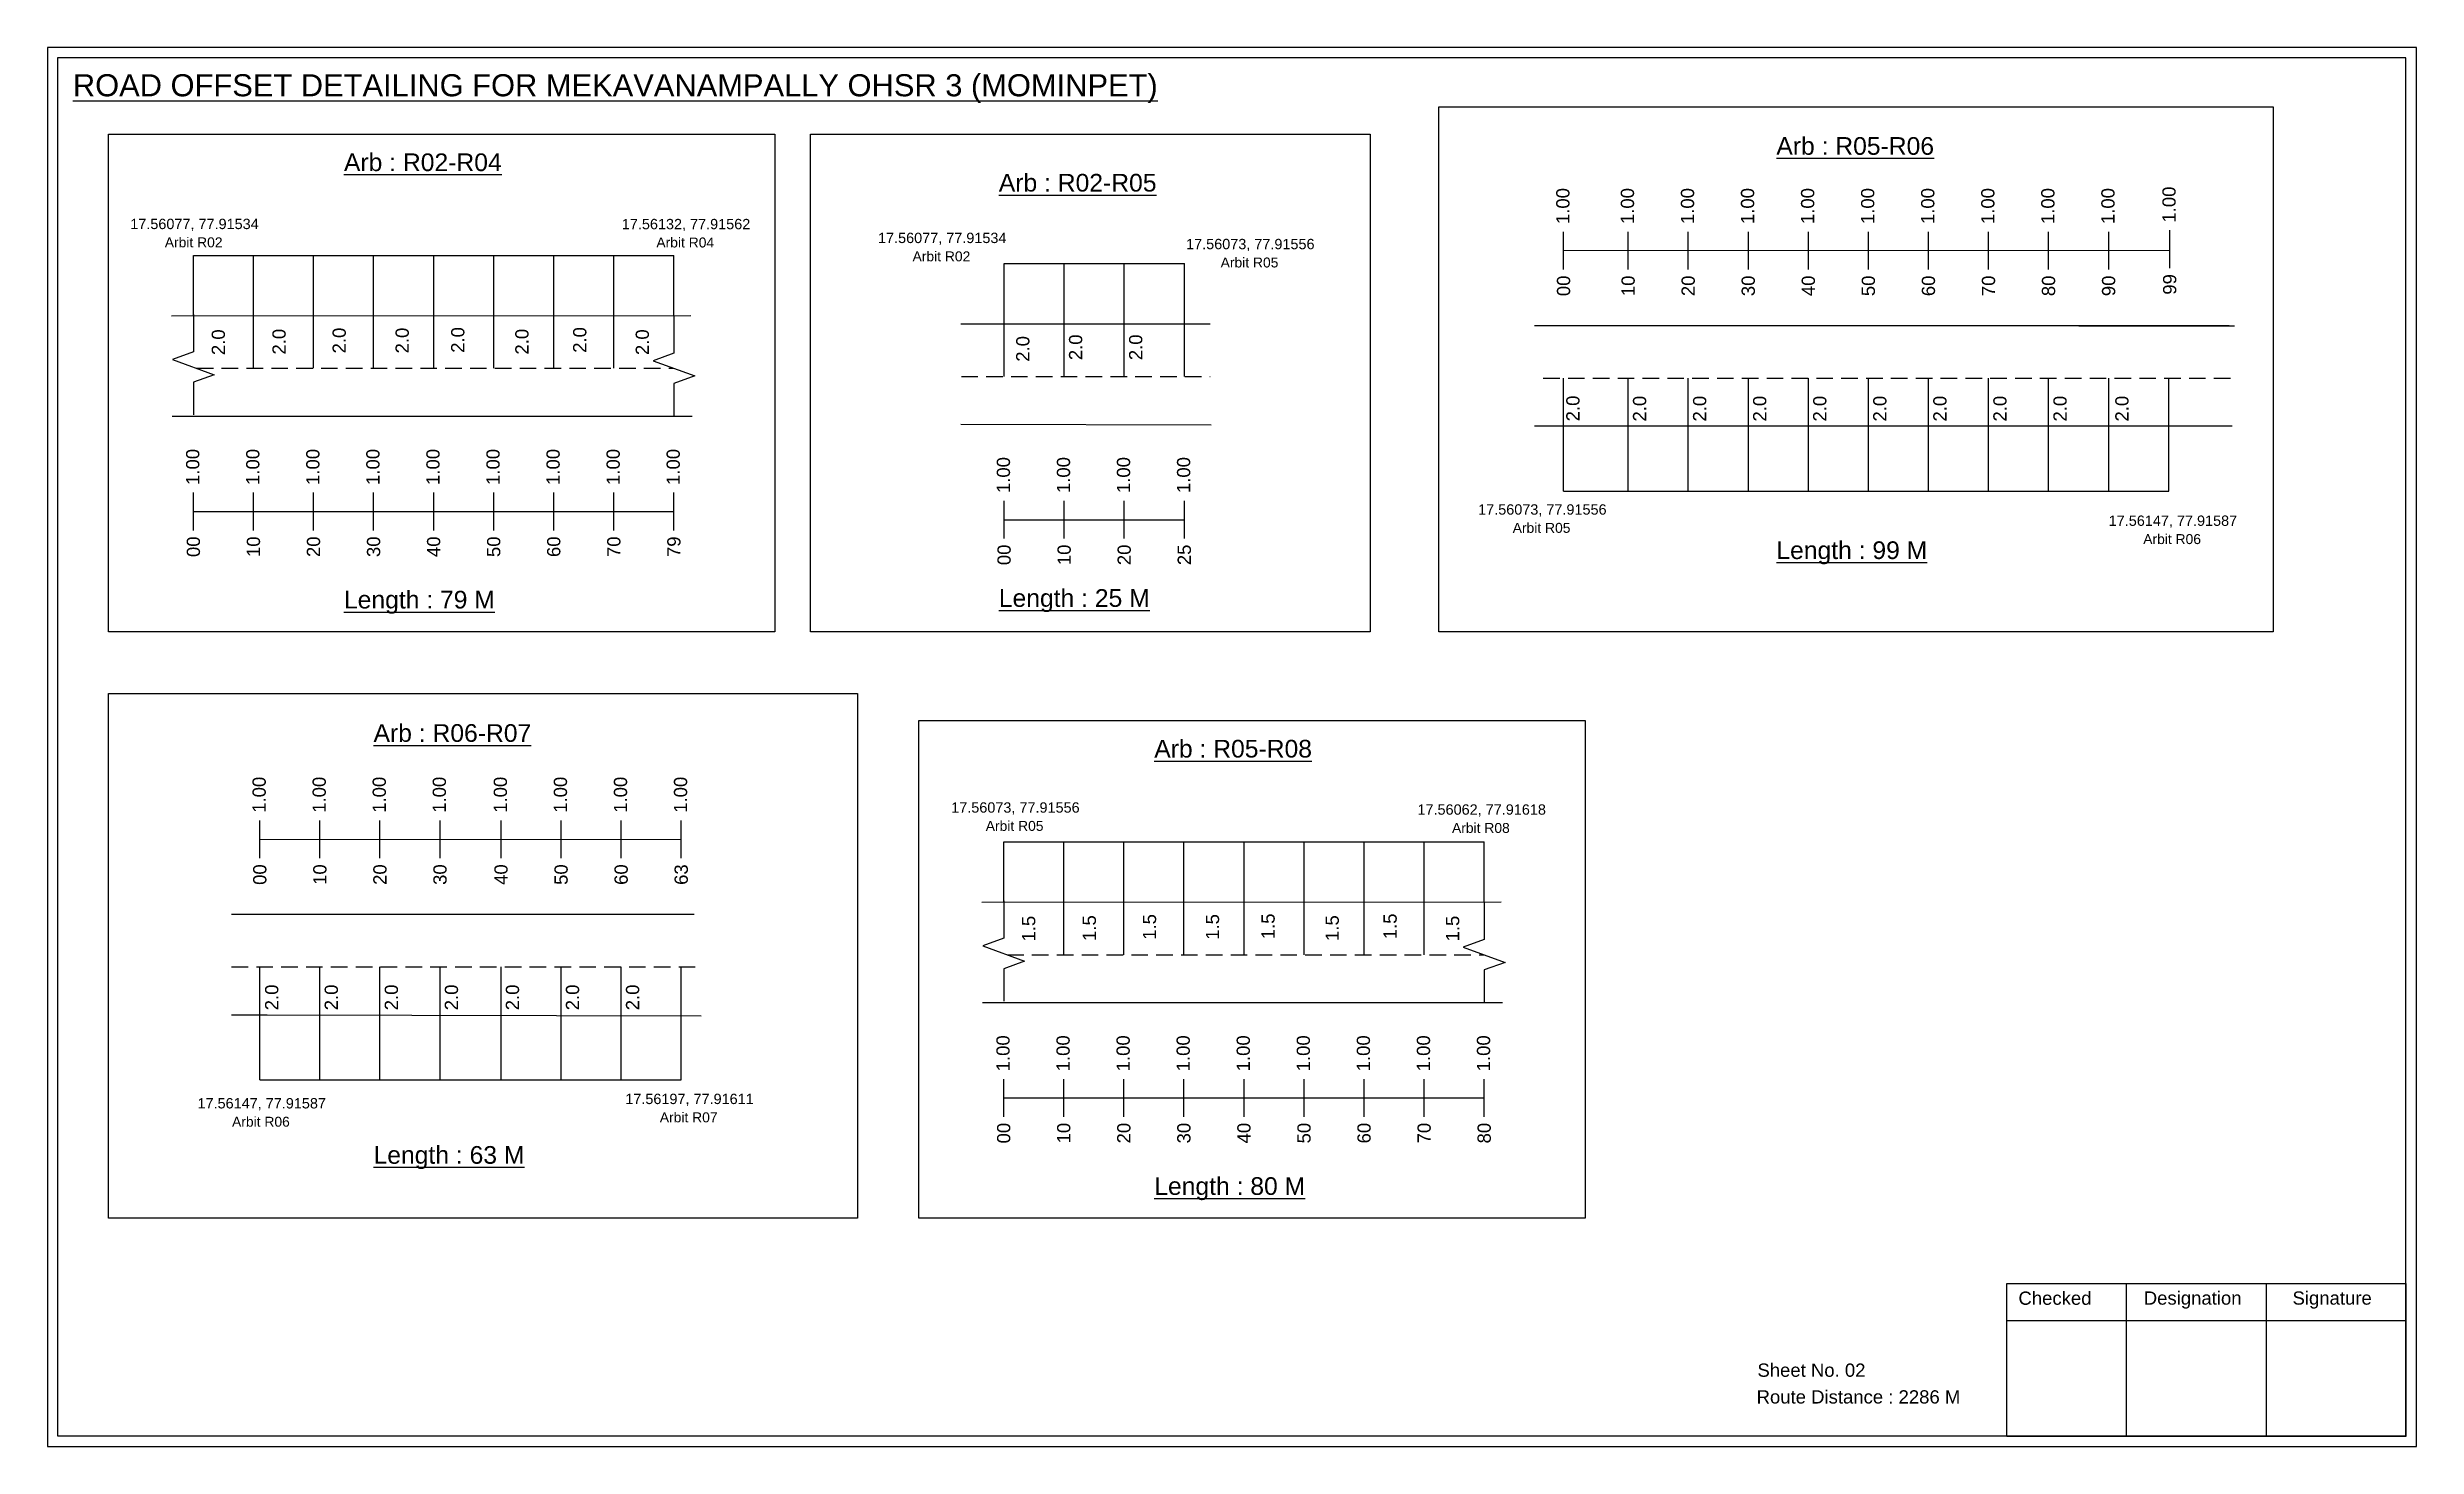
# Model space of a CAD drawing. Header units: inches. Extents: x 1241 to 8862, y 322 to 2472.
# Drawn here: x 4862 to 5399, y 322 to 639 of the extents above; entities that cross this region are included whole.
import ezdxf

# ---------------------------------------------------------------- set-up
doc = ezdxf.new("R2010")
doc.units = ezdxf.units.IN
doc.header["$MEASUREMENT"] = 0
doc.linetypes.add('DASHED2', pattern=[0.375, 0.25, -0.125])
doc.layers.add('PDF_Geometry', color=7, linetype='Continuous')
doc.layers.add('PDF_Text', color=5, linetype='Continuous')
doc.styles.add('PDF Arial', font='arial.ttf')
doc.styles.get("Standard").update_dxf_attribs({"font": 'arial.ttf'})

msp = doc.modelspace()

# ---------------------------------------------------------------- texts
at = {"color": 242, "true_color": 0xcd2027}
for s, height, p in [('%%UROAD OFFSET DETAILING FOR MEKAVANAMPALLY OHSR 3 (MOMINPET)', 5, (4868.05, 627.62)), ('%%UArb : R05-R06', 4, (5253.77, 614.38)), ('%%UArb : R02-R04', 4, (4929.43, 610.69)), ('%%UArb : R02-R05', 4, (5077.71, 606.06)), ('%%ULength : 99 M', 4, (5253.77, 522.88)), ('%%ULength : 79 M', 4, (4929.43, 511.69)), ('%%ULength : 25 M', 4, (5077.71, 512.06)), ('%%UArb : R06-R07', 4, (4936.13, 481.5)), ('%%UArb : R05-R08', 4, (5112.91, 477.95)), ('%%ULength : 63 M', 4, (4936.13, 386)), ('%%ULength : 80 M', 4, (5112.91, 378.95))]:
    msp.add_text(s, height=height, dxfattribs=at).set_placement(p)
at = {"color": 217, "true_color": 0x93278f}
for s, p in [('1.00', (5206.93, 598.7)), ('1.00', (5221.55, 598.7)), ('1.00', (5235.15, 598.7)), ('1.00', (5248.75, 598.7)), ('1.00', (5262.35, 598.7)), ('1.00', (5275.95, 598.7)), ('1.00', (5289.55, 598.7)), ('1.00', (5303.15, 598.7)), ('1.00', (5316.75, 598.7)), ('1.00', (5330.35, 598.7)), ('1.00', (5344.18, 599.03)), ('00', (5207.08, 582.38)), ('10', (5221.7, 582.38)), ('20', (5235.3, 582.38)), ('30', (5248.9, 582.38)), ('40', (5262.5, 582.38)), ('50', (5276.1, 582.38)), ('60', (5289.7, 582.38)), ('70', (5303.3, 582.38)), ('80', (5316.9, 582.38)), ('90', (5330.5, 582.38)), ('99', (5344.33, 582.71)), ('1.00', (4896.68, 539.65)), ('1.00', (4910.28, 539.65)), ('1.00', (4923.88, 539.65)), ('1.00', (4937.48, 539.65)), ('1.00', (4951.08, 539.65)), ('1.00', (4964.68, 539.65)), ('1.00', (4978.28, 539.65)), ('1.00', (4991.88, 539.65)), ('1.00', (5005.48, 539.65)), ('1.00', (5080.25, 537.81)), ('1.00', (5093.85, 537.81)), ('1.00', (5107.45, 537.81)), ('1.00', (5121.05, 537.81)), ('00', (4896.83, 523.33)), ('10', (4910.43, 523.33)), ('20', (4924.03, 523.33)), ('30', (4937.63, 523.33)), ('40', (4951.23, 523.33)), ('50', (4964.83, 523.33)), ('60', (4978.43, 523.33)), ('70', (4992.03, 523.33)), ('79', (5005.63, 523.33)), ('00', (5080.4, 521.49)), ('10', (5094, 521.49)), ('20', (5107.6, 521.49)), ('25', (5121.2, 521.49)), ('1.00', (4911.72, 465.44)), ('1.00', (4925.32, 465.44)), ('1.00', (4938.92, 465.44)), ('1.00', (4952.52, 465.44)), ('1.00', (4966.34, 465.44)), ('1.00', (4979.94, 465.44)), ('1.00', (4993.54, 465.44)), ('1.00', (5007.14, 465.44)), ('00', (4911.87, 449.12)), ('10', (4925.47, 449.12)), ('20', (4939.07, 449.12)), ('30', (4952.67, 449.12)), ('40', (4966.49, 449.12)), ('50', (4980.09, 449.12)), ('60', (4993.69, 449.12)), ('63', (5007.29, 449.12)), ('1.00', (5080.16, 406.92)), ('1.00', (5093.76, 406.92)), ('1.00', (5107.36, 406.92)), ('1.00', (5120.96, 406.92)), ('1.00', (5134.56, 406.92)), ('1.00', (5148.16, 406.92)), ('1.00', (5161.76, 406.92)), ('1.00', (5175.36, 406.92)), ('1.00', (5188.96, 406.92)), ('00', (5080.31, 390.6)), ('10', (5093.91, 390.6)), ('20', (5107.51, 390.6)), ('30', (5121.11, 390.6)), ('40', (5134.71, 390.6)), ('50', (5148.31, 390.6)), ('60', (5161.91, 390.6)), ('70', (5175.51, 390.6)), ('80', (5189.11, 390.6))]:
    msp.add_text(s, height=3, rotation=90, dxfattribs=at).set_placement(p)
at = {"color": 5}
for s, height, p in [('17.56077, 77.91534', 2.34, (4881.04, 597.56)), ('Arbit R02', 2.246, (4888.86, 593.44)), ('17.56132, 77.91562', 2.34, (4992.35, 597.53)), ('Arbit R04', 2.246, (5000.17, 593.41)), ('17.56077, 77.91534', 2.34, (5050.36, 594.4)), ('Arbit R02', 2.246, (5058.18, 590.27)), ('17.56073, 77.91556', 2.34, (5120.12, 593.01)), ('Arbit R05', 2.246, (5127.94, 588.88)), ('17.56073, 77.91556', 2.34, (5186.25, 532.93)), ('Arbit R05', 2.246, (5194.07, 528.81)), ('17.56147, 77.91587', 2.34, (5329.03, 530.39)), ('Arbit R06', 2.246, (5336.85, 526.27)), ('17.56073, 77.91556', 2.34, (5066.93, 465.47)), ('17.56062, 77.91618', 2.34, (5172.51, 465.01)), ('Arbit R05', 2.246, (5074.75, 461.35)), ('Arbit R08', 2.246, (5180.33, 460.89)), ('17.56147, 77.91587', 2.34, (4896.27, 398.52)), ('17.56197, 77.91611', 2.34, (4993.13, 399.51)), ('Arbit R07', 2.246, (5000.95, 395.38)), ('Arbit R06', 2.246, (4904.09, 394.39))]:
    msp.add_text(s, height=height, dxfattribs=at).set_placement(p)
for s, p in [('2.0', (4902.48, 569.04)), ('2.0', (4916.23, 569.16)), ('2.0', (4929.85, 569.42)), ('2.0', (4944.11, 569.42)), ('2.0', (4956.7, 569.55)), ('2.0', (4971.22, 569.16)), ('2.0', (4984.32, 569.55)), ('2.0', (4998.48, 569.05)), ('2.0', (5084.64, 567.53)), ('2.0', (5096.6, 567.89)), ('2.0', (5110.2, 567.89)), ('2.0', (5209.2, 554.05)), ('2.0', (5224.3, 554)), ('2.0', (5237.9, 554)), ('2.0', (5251.5, 554)), ('2.0', (5265.1, 554)), ('2.0', (5278.7, 554)), ('2.0', (5292.3, 554)), ('2.0', (5305.9, 554)), ('2.0', (5319.5, 554)), ('2.0', (5333.52, 554)), ('1.5', (5085.97, 436.3)), ('1.5', (5099.71, 436.43)), ('1.5', (5113.33, 436.69)), ('1.5', (5127.59, 436.69)), ('1.5', (5140.18, 436.82)), ('1.5', (5154.7, 436.43)), ('1.5', (5167.81, 436.82)), ('1.5', (5181.97, 436.32)), ('2.0', (4914.57, 420.74)), ('2.0', (4928.06, 420.74)), ('2.0', (4941.66, 420.74)), ('2.0', (4955.26, 420.74)), ('2.0', (4969.08, 420.74)), ('2.0', (4982.68, 420.74)), ('2.0', (4996.28, 420.74))]:
    msp.add_text(s, height=3, rotation=90).set_placement(p)
for s, p in [('Sheet No. 02', (5249.49, 337.78)), ('Route Distance : 2286 M', (5249.3, 331.73))]:
    msp.add_text(s, height=3).set_placement(p)
at = {"layer": 'PDF_Text', "color": 7, "attachment_point": 7, "style": 'PDF Arial'}
for s, insert, char_height in [('Checked', (5308.59, 354.03), 3.001), ('Designation', (5336.97, 353.2), 3.0006), ('Signature', (5370.65, 353.2), 3.001)]:
    msp.add_mtext(s, dxfattribs=dict(at, insert=insert, char_height=char_height))

# ---------------------------------------------------------------- linework, layer by layer
at = {"color": 217, "true_color": 0x93278f}
for p, q in [((5205.6, 588.41), (5205.6, 596.97)), ((5220.23, 588.41), (5220.23, 596.97)), ((5233.83, 588.41), (5233.83, 596.97)), ((5247.43, 588.41), (5247.43, 596.97)), ((5261.03, 588.41), (5261.03, 596.97)), ((5274.63, 588.41), (5274.63, 596.97)), ((5288.23, 588.41), (5288.23, 596.97)), ((5301.83, 588.41), (5301.83, 596.97)), ((5315.43, 588.41), (5315.43, 596.97)), ((5329.03, 588.41), (5329.03, 596.97)), ((5342.85, 588.74), (5342.85, 597.29)), ((5205.6, 592.69), (5342.85, 592.77)), ((4895.35, 529.35), (4895.35, 537.91)), ((4908.95, 529.35), (4908.95, 537.91)), ((4922.55, 529.35), (4922.55, 537.91)), ((4936.15, 529.35), (4936.15, 537.91)), ((4949.75, 529.35), (4949.75, 537.91)), ((4963.35, 529.35), (4963.35, 537.91)), ((4976.95, 529.35), (4976.95, 537.91)), ((4990.55, 529.35), (4990.55, 537.91)), ((5004.15, 529.35), (5004.15, 537.91)), ((4895.35, 533.62), (5004.15, 533.62)), ((5078.93, 527.52), (5078.93, 536.07)), ((5078.93, 531.79), (5119.73, 531.79)), ((5092.53, 527.52), (5092.53, 536.07)), ((5106.13, 527.52), (5106.13, 536.07)), ((5119.73, 527.52), (5119.73, 536.07)), ((4910.39, 455.15), (4910.39, 463.7)), ((4923.99, 455.15), (4923.99, 463.7)), ((4937.59, 455.15), (4937.59, 463.7)), ((4951.19, 455.15), (4951.19, 463.7)), ((4965.01, 455.15), (4965.01, 463.7)), ((4978.61, 455.15), (4978.61, 463.7)), ((4992.21, 455.15), (4992.21, 463.7)), ((5005.81, 455.15), (5005.81, 463.7)), ((4910.39, 459.42), (5005.81, 459.48)), ((5078.84, 396.62), (5078.84, 405.18)), ((5092.44, 396.62), (5092.44, 405.18)), ((5106.04, 396.62), (5106.04, 405.18)), ((5119.64, 396.62), (5119.64, 405.18)), ((5133.24, 396.62), (5133.24, 405.18)), ((5146.84, 396.62), (5146.84, 405.18)), ((5160.44, 396.62), (5160.44, 405.18)), ((5174.04, 396.62), (5174.04, 405.18)), ((5187.64, 396.62), (5187.64, 405.18)), ((5078.84, 400.89), (5187.64, 400.89))]:
    msp.add_line(p, q, dxfattribs=at)
at = {"color": 5}
for p, q in [((4895.35, 591.59), (5004.15, 591.59)), ((5078.93, 589.75), (5119.73, 589.75)), ((5205.6, 538.27), (5342.63, 538.27)), ((5078.84, 458.86), (5187.64, 458.86)), ((4910.39, 405), (5005.81, 405))]:
    msp.add_line(p, q, dxfattribs=at)
for p, q in [((4895.35, 577.94), (4895.35, 591.59)), ((4908.95, 566.05), (4908.95, 591.59)), ((4922.55, 566.05), (4922.55, 591.59)), ((4936.15, 566.05), (4936.15, 591.59)), ((4949.75, 566.05), (4949.75, 591.59)), ((4963.35, 566.05), (4963.35, 591.59)), ((4976.95, 566.05), (4976.95, 591.59)), ((4990.55, 566.05), (4990.55, 591.59)), ((5004.15, 577.94), (5004.15, 591.59)), ((5078.93, 564.22), (5078.93, 589.75)), ((5092.53, 564.22), (5092.53, 589.75)), ((5106.13, 564.22), (5106.13, 589.75)), ((5119.73, 564.22), (5119.73, 589.75)), ((4890.35, 577.94), (5007.97, 577.99)), ((5069.09, 576.1), (5125.58, 576.1)), ((5356.29, 575.69), (5199.04, 575.69)), ((5322.28, 575.69), (5357.53, 575.69)), ((5205.6, 538.27), (5205.6, 563.8)), ((5220.23, 538.27), (5220.23, 563.8)), ((5233.83, 538.27), (5233.83, 563.8)), ((5247.43, 538.27), (5247.43, 563.8)), ((5261.03, 538.27), (5261.03, 563.8)), ((5274.63, 538.27), (5274.63, 563.8)), ((5288.23, 538.27), (5288.23, 563.8)), ((5301.83, 538.27), (5301.83, 563.8)), ((5315.43, 538.27), (5315.43, 563.8)), ((5329.03, 538.27), (5329.03, 563.8)), ((5342.63, 538.27), (5342.63, 563.8)), ((4890.5, 555.25), (5008.28, 555.25)), ((5069.09, 553.41), (5125.8, 553.29)), ((5199.04, 553), (5231.16, 553)), ((5231.16, 553), (5356.98, 553)), ((5078.84, 445.21), (5078.84, 458.86)), ((5092.44, 433.32), (5092.44, 458.86)), ((5106.04, 433.32), (5106.04, 458.86)), ((5119.64, 433.32), (5119.64, 458.86)), ((5133.24, 433.32), (5133.24, 458.86)), ((5146.84, 433.32), (5146.84, 458.86)), ((5160.44, 433.32), (5160.44, 458.86)), ((5174.04, 433.32), (5174.04, 458.86)), ((5187.64, 445.2), (5187.64, 458.86)), ((5008.73, 442.42), (4903.98, 442.42)), ((5073.84, 445.2), (5191.45, 445.26)), ((4910.39, 405), (4910.39, 430.54)), ((4923.99, 405), (4923.99, 430.54)), ((4937.59, 405), (4937.59, 430.54)), ((4951.19, 405), (4951.19, 430.54)), ((4965.01, 405), (4965.01, 430.54)), ((4978.61, 405), (4978.61, 430.54)), ((4992.21, 405), (4992.21, 430.54)), ((5005.81, 405), (5005.81, 430.54)), ((4903.98, 419.74), (4912.04, 419.74)), ((4912.04, 419.74), (5010.35, 419.47)), ((5073.98, 422.52), (5191.76, 422.52))]:
    msp.add_line(p, q)
at = {"linetype": 'DASHED2', "ltscale": 15}
for p, q in [((4896.11, 566.05), (5004.15, 566.05)), ((5069.24, 564.22), (5125.58, 564.22)), ((5200.97, 563.8), (5357.28, 563.8)), ((4903.98, 430.54), (5009.38, 430.54)), ((5079.6, 433.32), (5187.64, 433.32))]:
    msp.add_line(p, q, dxfattribs=at)
for points in [[(5177.32, 625.21), (5366.25, 625.21), (5366.25, 506.39), (5177.32, 506.39)], [(4876.12, 619.07), (5026.97, 619.07), (5026.97, 506.39), (4876.12, 506.39)], [(5035.07, 619.07), (5161.82, 619.07), (5161.82, 506.39), (5035.07, 506.39)], [(4876.12, 492.48), (5045.74, 492.48), (5045.74, 373.66), (4876.12, 373.66)], [(5059.61, 486.34), (5210.46, 486.34), (5210.46, 373.66), (5059.61, 373.66)]]:
    msp.add_lwpolyline(points, close=True)
at = {"linetype": 'Continuous'}
for points in [[(4895.33, 578.22), (4895.33, 569.79), (4890.59, 568.06), (4900.07, 564.61), (4895.33, 562.88), (4895.33, 555.53)], [(5004.15, 577.94), (5004.15, 569.5), (4999.41, 567.78), (5008.89, 564.33), (5004.15, 562.6), (5004.15, 555.25)], [(5078.82, 445.49), (5078.82, 437.06), (5074.07, 435.33), (5083.56, 431.88), (5078.82, 430.15), (5078.82, 422.8)], [(5187.64, 445.2), (5187.64, 436.77), (5182.89, 435.05), (5192.38, 431.59), (5187.64, 429.87), (5187.64, 422.52)]]:
    msp.add_lwpolyline(points, dxfattribs=at)
at = {"layer": 'PDF_Geometry'}
for points in [[(4862.28, 638.69), (4862.28, 321.98), (5398.75, 321.98), (5398.75, 638.69)], [(4864.6, 636.36), (4864.6, 324.4), (5396.33, 324.4), (5396.33, 636.36)]]:
    msp.add_lwpolyline(points, close=True, dxfattribs=at)
at = {"layer": 'PDF_Geometry', "color": 242, "true_color": 0xcc1f26}
msp.add_lwpolyline([(5396.33, 324.3), (5305.99, 324.3), (5305.99, 358.92), (5396.33, 358.92)], close=True, dxfattribs=at)
for points in [[(5332.97, 358.92), (5332.97, 324.3)], [(5364.7, 358.92), (5364.7, 324.3)], [(5305.99, 350.54), (5396.33, 350.54)]]:
    msp.add_lwpolyline(points, dxfattribs=at)

msp.set_redraw_order([(e.dxf.handle, doc.entitydb.next_handle()) for e in msp.query("TEXT MTEXT ATTDEF DIMENSION ARC_DIMENSION")])  # texts and dimensions are drawn at this point

doc.saveas('drawing.dxf')
